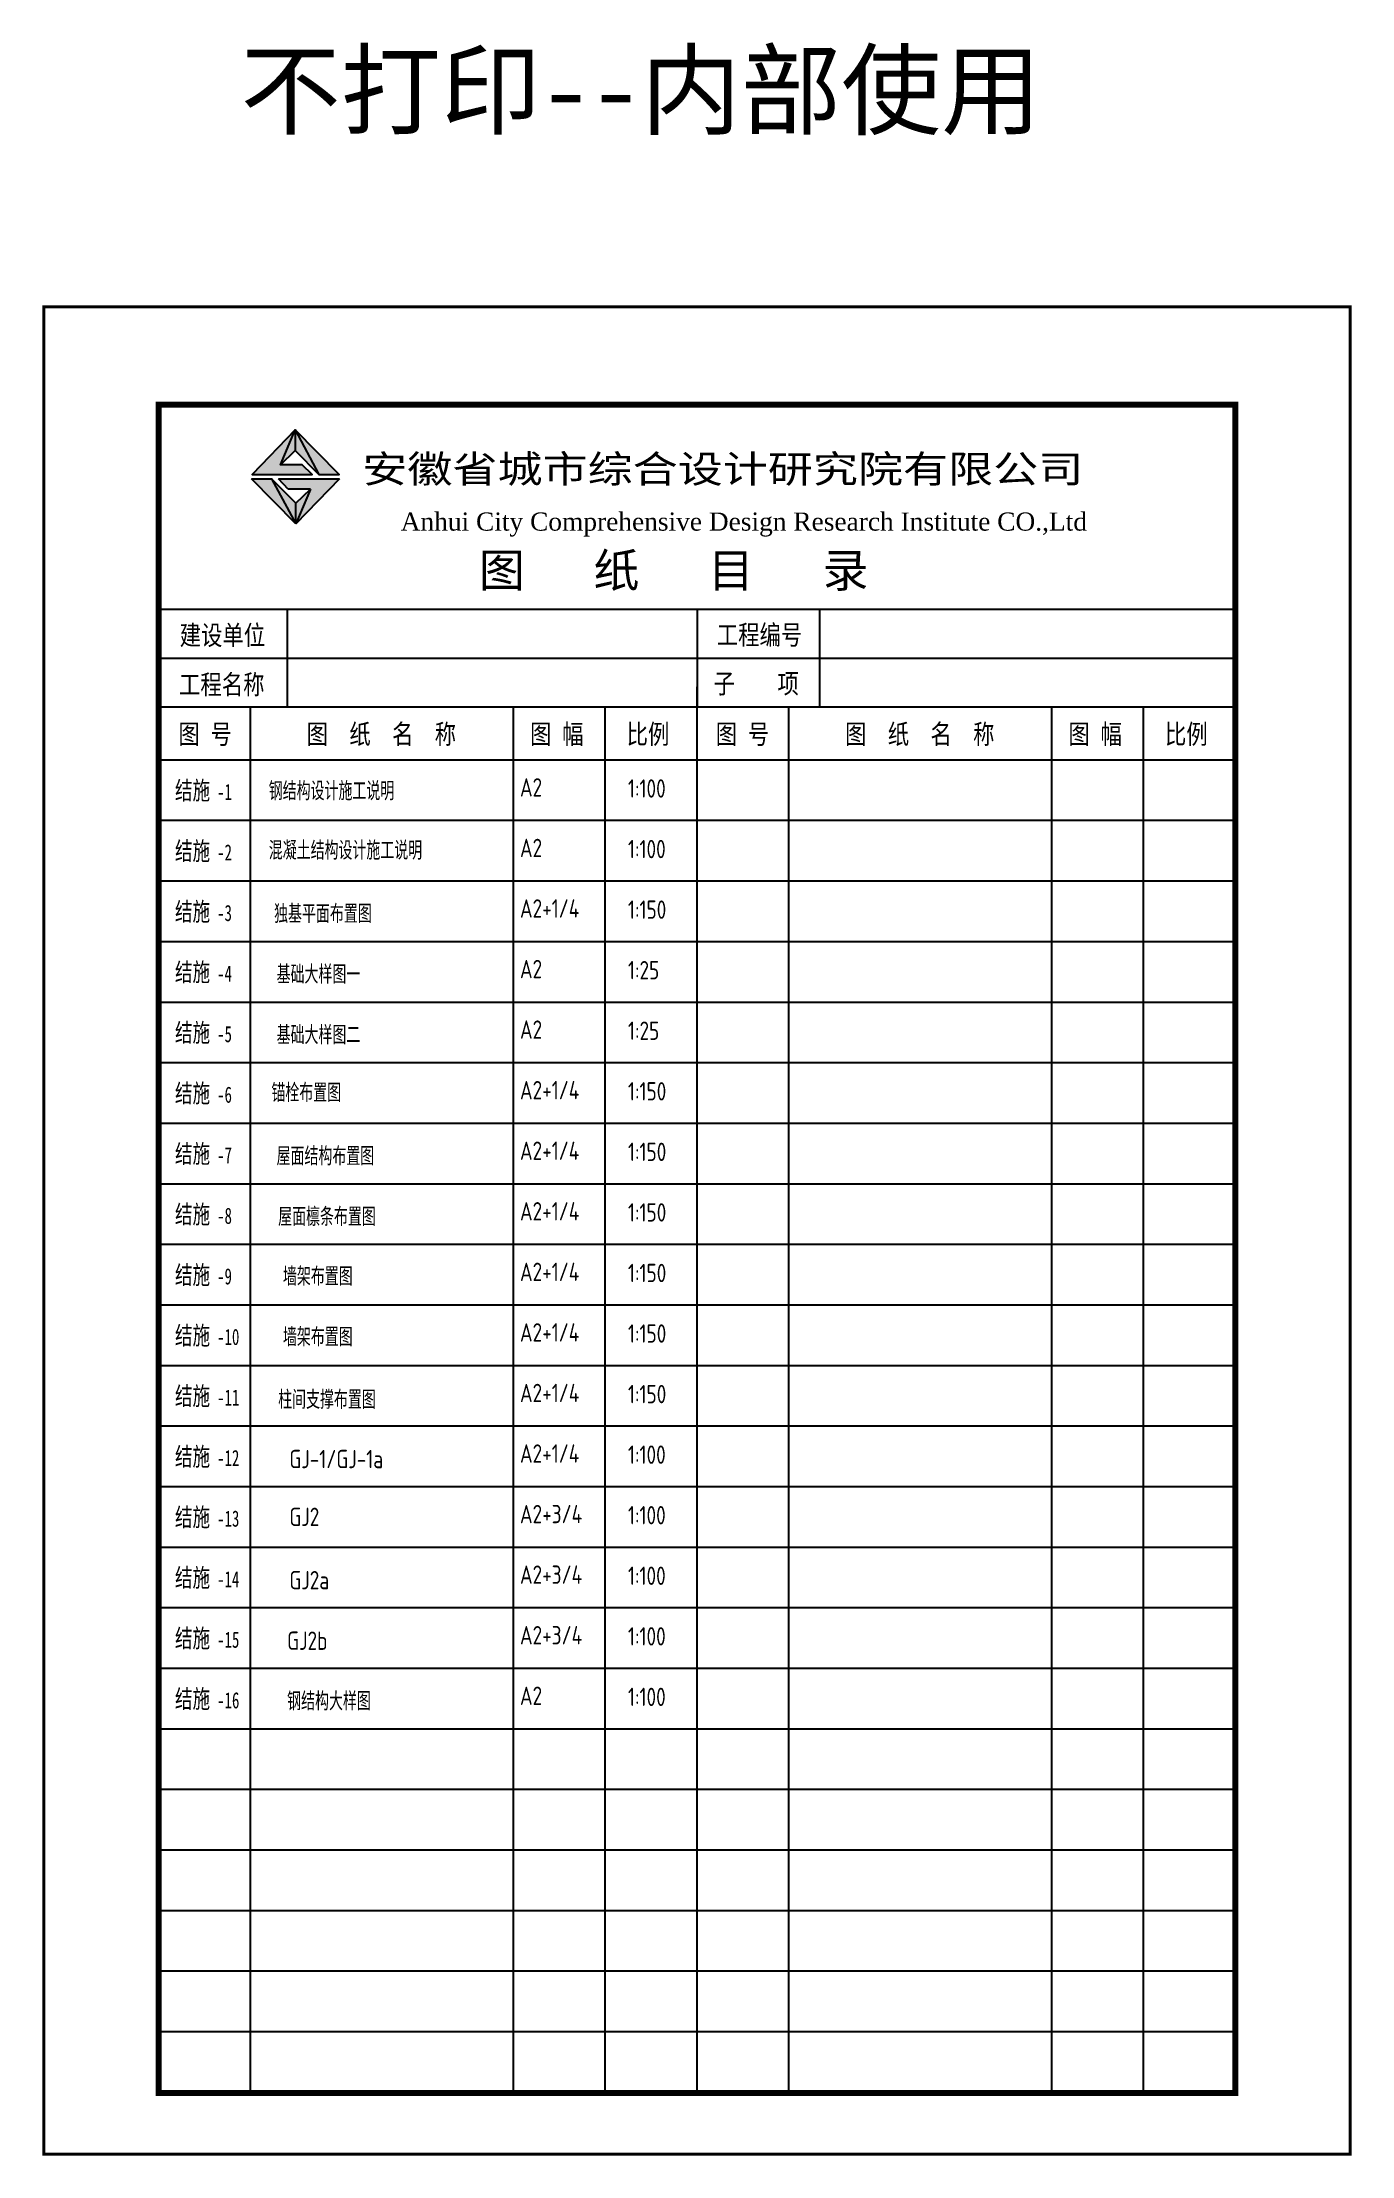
# Model space of a CAD drawing. Extents: x 32461 to 372567, y -698896 to 182569.
# Drawn here: x 87130 to 108179, y 109533 to 143510 of the extents above; entities that cross this region are included whole.
import ezdxf

# ---------------------------------------------------------------- set-up
doc = ezdxf.new("R2010")
doc.units = 0
doc.header["$LTSCALE"] = 1000
doc.header["$MEASUREMENT"] = 0
doc.layers.get('0').update_dxf_attribs({"linetype": 'CONTINUOUS'})
for name, color, linetype in [('A_DE_DETAIL_3', 144, 'CONTINUOUS'), ('PUB_TEXT', 7, 'CONTINUOUS'), ('填充', 250, 'CONTINUOUS')]:
    doc.layers.add(name, color=color, linetype=linetype)
doc.styles.add('-宋体', font='')
doc.styles.add('_HZDX', font='atssdeng.shx', dxfattribs={"width": 0.8, "bigfont": 'atssdchn.shx'})
doc.styles.add('_SIMPLEX9', font='', dxfattribs={"width": 0.675})
doc.styles.add('GHF', font='times.ttf')
doc.styles.add('宋体', font='')
doc.styles.add('黑体', font='simhei.ttf', dxfattribs={"width": 0.6, "height": 4.3})
doc.styles.get('-宋体').set_extended_font_data('SimSun')
doc.styles.get('_SIMPLEX9').set_extended_font_data('SimSun')
doc.styles.get('宋体').set_extended_font_data('SimSun')
pattern_1 = [(0, (-1024732.5733, 625072.518), (1.983867188, 3.967734375), [0, -3.967734375])]

msp = doc.modelspace()

# ---------------------------------------------------------------- texts
at = {"lineweight": 60, "style": '-宋体'}
msp.add_text('图   纸   目   录', height=540.894, dxfattribs=at).set_placement((94148.3, 134751.1))
at = {"layer": 'PUB_TEXT', "color": 11, "style": '黑体'}
msp.add_text('不打印--内部使用', height=1180.13, dxfattribs=at).set_placement((90317.2, 142151.9))
at = {"layer": 'PUB_TEXT'}
for s, height, style, width, p in [('安徽省城市综合设计研究院有限公司', 442.55, '宋体', 1.2, (92273.9, 136429.2)), ('建设单位', 314.7, '-宋体', 0.8, (89338.6, 133820.7)), ('工程编号', 314.7, '-宋体', 0.8, (97972.3, 133826.5)), ('工程名称', 314.7, '-宋体', 0.8, (89328.3, 133027.4)), ('子    项', 314.7, '-宋体', 0.8, (97919.4, 133042.7)), ('图 号', 314.7, '-宋体', 0.8, (89319.1, 132230.8)), ('   图  纸  名  称', 314.702, '-宋体', 0.8, (90866.4, 132230.8)), ('图 幅', 314.7, '-宋体', 0.8, (94971.6, 132230.8)), ('比例', 314.7, '-宋体', 0.8, (96523.1, 132230.8)), ('图 号', 314.7, '-宋体', 0.8, (97956.9, 132230.8)), ('   图  纸  名  称', 314.702, '-宋体', 0.8, (99520.7, 132230.8)), ('图 幅', 314.7, '-宋体', 0.8, (103625.9, 132230.8)), ('比例', 314.7, '-宋体', 0.8, (105177.4, 132230.8)), ('结施', 295.03, '宋体', 0.7, (89263.1, 131335.5)), ('-1', 259.63, '_SIMPLEX9', 0.675, (89940.3, 131329.6)), ('钢结构设计施工说明', 295.03, '_HZDX', 0.8, (90769.8, 131324.3)), ('A2', 295.03, '_HZDX', 0.8, (94809, 131384.2)), ('1:100', 295.03, '_HZDX', 0.8, (96544.1, 131365.9)), ('结施', 295.03, '宋体', 0.7, (89263.1, 130361.9)), ('-2', 259.63, '_SIMPLEX9', 0.675, (89940.3, 130356)), ('混凝土结构设计施工说明', 295.033, '_HZDX', 0.8, (90770.3, 130369.2)), ('A2', 295.03, '_HZDX', 0.8, (94809, 130410.6)), ('1:100', 295.03, '_HZDX', 0.8, (96544.1, 130392.3)), ('结施', 295.03, '宋体', 0.7, (89263.1, 129388.3)), ('-3', 259.63, '_SIMPLEX9', 0.675, (89940.3, 129382.4)), ('独基平面布置图', 295.03, '_HZDX', 0.8, (90856.7, 129349.8)), ('A2+1/4', 295.03, '_HZDX', 0.8, (94809, 129437)), ('1:150', 295.03, '_HZDX', 0.8, (96544.1, 129418.7)), ('结施', 295.03, '宋体', 0.7, (89263.1, 128414.7)), ('-4', 259.63, '_SIMPLEX9', 0.675, (89940.3, 128408.8)), ('基础大样图一', 295.03, '_HZDX', 0.8, (90896.1, 128376.2)), ('A2', 295.03, '_HZDX', 0.8, (94809, 128463.4)), ('1:25', 295.03, '_HZDX', 0.8, (96544.1, 128445.1)), ('结施', 295.03, '宋体', 0.7, (89263.1, 127441.1)), ('A2', 295.03, '_HZDX', 0.8, (94809, 127489.8)), ('1:25', 295.03, '_HZDX', 0.8, (96544.1, 127471.5)), ('-5', 259.63, '_SIMPLEX9', 0.675, (89940.3, 127435.2)), ('基础大样图二', 295.03, '_HZDX', 0.8, (90896.1, 127402.6)), ('结施', 295.03, '宋体', 0.7, (89263.1, 126467.5)), ('锚栓布置图', 295.03, '_HZDX', 0.8, (90812.5, 126473.8)), ('A2+1/4', 295.03, '_HZDX', 0.8, (94809, 126516.2)), ('1:150', 295.03, '_HZDX', 0.8, (96544.1, 126497.9)), ('-6', 259.63, '_SIMPLEX9', 0.675, (89940.3, 126461.6)), ('结施', 295.03, '宋体', 0.7, (89263.1, 125493.9)), ('-7', 259.63, '_SIMPLEX9', 0.675, (89940.3, 125488)), ('屋面结构布置图', 295.03, '_HZDX', 0.8, (90896.1, 125453.9)), ('A2+1/4', 295.03, '_HZDX', 0.8, (94809, 125542.5)), ('1:150', 295.03, '_HZDX', 0.8, (96544.1, 125524.3)), ('结施', 295.03, '宋体', 0.7, (89263.1, 124520.2)), ('-8', 259.63, '_SIMPLEX9', 0.675, (89940.3, 124514.4)), ('屋面檩条布置图', 295.03, '_HZDX', 0.8, (90921.5, 124480.3)), ('A2+1/4', 295.03, '_HZDX', 0.8, (94809, 124568.9)), ('1:150', 295.03, '_HZDX', 0.8, (96544.1, 124550.6)), ('结施', 295.03, '宋体', 0.7, (89263.1, 123546.6)), ('-9', 259.63, '_SIMPLEX9', 0.675, (89940.3, 123540.8)), ('墙架布置图', 295.03, '_HZDX', 0.8, (90998, 123521.1)), ('A2+1/4', 295.03, '_HZDX', 0.8, (94809, 123595.3)), ('1:150', 295.03, '_HZDX', 0.8, (96544.1, 123577)), ('结施', 295.03, '宋体', 0.7, (89263.1, 122573)), ('-10', 259.63, '_SIMPLEX9', 0.675, (89940.3, 122567.2)), ('墙架布置图', 295.03, '_HZDX', 0.8, (90998, 122547.5)), ('A2+1/4', 295.03, '_HZDX', 0.8, (94809, 122621.7)), ('1:150', 295.03, '_HZDX', 0.8, (96544.1, 122603.4)), ('结施', 295.03, '宋体', 0.7, (89263.1, 121599.4)), ('-11', 259.63, '_SIMPLEX9', 0.675, (89940.3, 121593.6)), ('柱间支撑布置图', 295.03, '_HZDX', 0.8, (90921.5, 121540.1)), ('A2+1/4', 295.03, '_HZDX', 0.8, (94809, 121648.1)), ('1:150', 295.03, '_HZDX', 0.8, (96544.1, 121629.8)), ('结施', 295.03, '宋体', 0.7, (89263.1, 120625.8)), ('A2+1/4', 295.03, '_HZDX', 0.8, (94809, 120674.5)), ('-12', 259.63, '_SIMPLEX9', 0.675, (89940.3, 120619.9)), ('GJ-1/GJ-1a', 295.03, '_HZDX', 0.8, (91101.6, 120585.9)), ('1:100', 295.03, '_HZDX', 0.8, (96544.1, 120656.2)), ('结施', 295.03, '宋体', 0.7, (89263.1, 119652.2)), ('GJ2', 295.03, '_HZDX', 0.8, (91101.6, 119656.5)), ('A2+3/4', 295.03, '_HZDX', 0.8, (94809, 119700.9)), ('1:100', 295.03, '_HZDX', 0.8, (96544.1, 119682.6)), ('-13', 259.63, '_SIMPLEX9', 0.675, (89940.3, 119646.3)), ('结施', 295.03, '宋体', 0.7, (89263.1, 118678.6)), ('-14', 259.63, '_SIMPLEX9', 0.675, (89940.3, 118672.7)), ('GJ2a', 295.03, '_HZDX', 0.8, (91101.6, 118638.6)), ('A2+3/4', 295.03, '_HZDX', 0.8, (94809, 118727.3)), ('1:100', 295.03, '_HZDX', 0.8, (96544.1, 118709)), ('结施', 295.03, '宋体', 0.7, (89263.1, 117705)), ('-15', 259.63, '_SIMPLEX9', 0.675, (89940.3, 117699.1)), ('GJ2b', 295.03, '_HZDX', 0.8, (91066.1, 117665)), ('A2+3/4', 295.03, '_HZDX', 0.8, (94809, 117753.7)), ('1:100', 295.03, '_HZDX', 0.8, (96544.1, 117735.4)), ('结施', 295.03, '宋体', 0.7, (89263.1, 116731.4)), ('-16', 259.63, '_SIMPLEX9', 0.675, (89940.3, 116725.5)), ('钢结构大样图', 295.03, '_HZDX', 0.8, (91066.1, 116691.4)), ('A2', 295.03, '_HZDX', 0.8, (94809, 116780.1)), ('1:100', 295.03, '_HZDX', 0.8, (96544.1, 116761.8))]:
    msp.add_text(s, height=height, dxfattribs=dict(at, style=style, width=width)).set_placement(p)
at = {"layer": 'PUB_TEXT', "style": 'GHF'}
msp.add_text('Anhui City Comprehensive Design Research Institute CO.,Ltd', height=291.563, dxfattribs=at).set_placement((92891, 135658.9))

# ---------------------------------------------------------------- hatches: boundary and pattern name
msp.add_hatch(color=1).paths.add_polyline_path([(90956.7, 136718.6), (91197.5, 137277.3), (90503, 136563.5), (91470, 136563.5), (91309.6, 136718.6)])
at = {"layer": 'A_DE_DETAIL_3'}
for color, points in [(41, [(91577, 136560.5), (91904.3, 136560.5), (91197.5, 137277.3)]), (41, [(90816.2, 136491.6), (90495.1, 136491.6), (91206.9, 135768.6)]), (1, [(90926.9, 136493.8), (91084.8, 136328.1), (91442.5, 136328.1), (91206.9, 135768.6), (91904.9, 136493.8)])]:
    msp.add_hatch(color=color, dxfattribs=at).paths.add_polyline_path(points)
at = {"layer": 'PUB_TEXT'}
h = msp.add_hatch(dxfattribs=at)
h.set_pattern_fill('松散材料', color=256, scale=2.116125, style=0)
h.set_pattern_definition(pattern_1)
h.paths.add_polyline_path([(91197.5, 136948.7), (91197.5, 137277.3), (90956.7, 136718.6)])
h = msp.add_hatch(dxfattribs=at)
h.set_pattern_fill('松散材料', color=256, scale=2.116125, style=0)
h.set_pattern_definition(pattern_1)
h.paths.add_polyline_path([(91577, 136560.5), (91197.5, 137277.3), (91197.5, 136948.7)])
h = msp.add_hatch(dxfattribs=at)
h.set_pattern_fill('松散材料', color=256, scale=2.116125, style=0)
h.set_pattern_definition(pattern_1)
h.paths.add_polyline_path([(90816.2, 136491.6), (91206.9, 135768.6), (91206.9, 136101.9)])
h.paths.add_polyline_path([(91206.9, 135768.6), (91442.5, 136328.1), (91206.9, 136101.9)])

# ---------------------------------------------------------------- linework, layer by layer
for p, q in [((90956.7, 136718.6), (91197.5, 137277.3)), ((91197.5, 137277.3), (91577, 136560.5)), ((91206.9, 135768.6), (90495.1, 136491.6)), ((90495.1, 136491.6), (90816.2, 136491.6)), ((90816.2, 136491.6), (91206.9, 135768.6)), ((90926.9, 136493.8), (91904.9, 136493.8)), ((91084.8, 136328.1), (90926.9, 136493.8)), ((91442.5, 136328.1), (91084.8, 136328.1)), ((91904.9, 136493.8), (91206.9, 135768.6)), ((91442.5, 136328.1), (91206.9, 135768.6))]:
    msp.add_line(p, q)
for p, q in [((91206.9, 136101.9), (90816.2, 136491.6)), ((91206.9, 136101.9), (91442.5, 136328.1)), ((91206.9, 135768.6), (91206.9, 136101.9)), ((106308.6, 131970), (88999.9, 131970))]:
    msp.add_line(p, q, dxfattribs=at)
for points, const_width in [([(87154.3, 139257.3), (108154.3, 139257.3), (108154.3, 109557.3), (87154.3, 109557.3)], 49.2), ([(88999.9, 110540.7), (88999.9, 137683.8), (106308.6, 137683.8), (106308.6, 110540.7)], 98.3)]:
    msp.add_lwpolyline(points, close=True, dxfattribs=dict(at, const_width=const_width))
for points in [[(91309.6, 136718.6), (90956.7, 136718.6), (91197.5, 136948.7), (91577, 136560.5), (91904.3, 136560.5), (91197.5, 137277.3), (90503, 136563.5), (91470, 136563.5), (91309.6, 136718.6)], [(91197.5, 137277.3), (91197.5, 136948.7)]]:
    msp.add_lwpolyline(points, dxfattribs=at)
at = {"layer": '填充', "color": 251}
for p, q in [((88999.9, 134395), (106308.6, 134395)), ((91065.2, 134395), (91065.2, 132821.5)), ((97654.3, 134395), (97654.3, 132821.5)), ((99621.1, 134395), (99621.1, 132821.5)), ((88999.9, 133608.3), (106308.6, 133608.3)), ((97654.3, 110540.7), (97654.3, 133150.1)), ((106308.6, 132821.5), (88999.9, 132821.5)), ((90475.1, 110540.7), (90475.1, 132821.5)), ((94703.9, 110540.7), (94703.9, 132821.5)), ((96179.1, 110540.7), (96179.1, 132821.5)), ((99129.4, 110540.7), (99129.4, 132821.5)), ((103358.2, 110540.7), (103358.2, 132821.5)), ((104833.4, 110540.7), (104833.4, 132821.5)), ((106308.6, 131970), (88999.9, 131970)), ((106308.6, 130996.4), (88999.9, 130996.4)), ((106308.6, 130022.8), (88999.9, 130022.8)), ((106308.6, 129049.2), (88999.9, 129049.2)), ((106308.6, 128075.5), (88999.9, 128075.5)), ((106308.6, 127101.9), (88999.9, 127101.9)), ((106308.6, 126128.3), (88999.9, 126128.3)), ((106308.6, 125154.7), (88999.9, 125154.7)), ((106308.6, 124181.1), (88999.9, 124181.1)), ((106308.6, 123207.5), (88999.9, 123207.5)), ((106308.6, 122233.9), (88999.9, 122233.9)), ((106308.6, 121260.3), (88999.9, 121260.3)), ((106308.6, 120286.7), (88999.9, 120286.7)), ((106308.6, 119313.1), (88999.9, 119313.1)), ((106308.6, 118339.5), (88999.9, 118339.5)), ((106308.6, 117365.8), (88999.9, 117365.8)), ((106308.6, 116392.2), (88999.9, 116392.2)), ((106308.6, 115418.6), (88999.9, 115418.6)), ((106308.6, 114445), (88999.9, 114445)), ((106308.6, 113471.4), (88999.9, 113471.4)), ((106308.6, 112497.8), (88999.9, 112497.8)), ((106308.6, 111524.2), (88999.9, 111524.2)), ((106308.6, 111524.2), (88999.9, 111524.2))]:
    msp.add_line(p, q, dxfattribs=at)

msp.set_redraw_order([(e.dxf.handle, doc.entitydb.next_handle()) for e in msp.query("TEXT MTEXT ATTDEF DIMENSION ARC_DIMENSION")])  # texts and dimensions are drawn at this point

doc.saveas('drawing.dxf')
